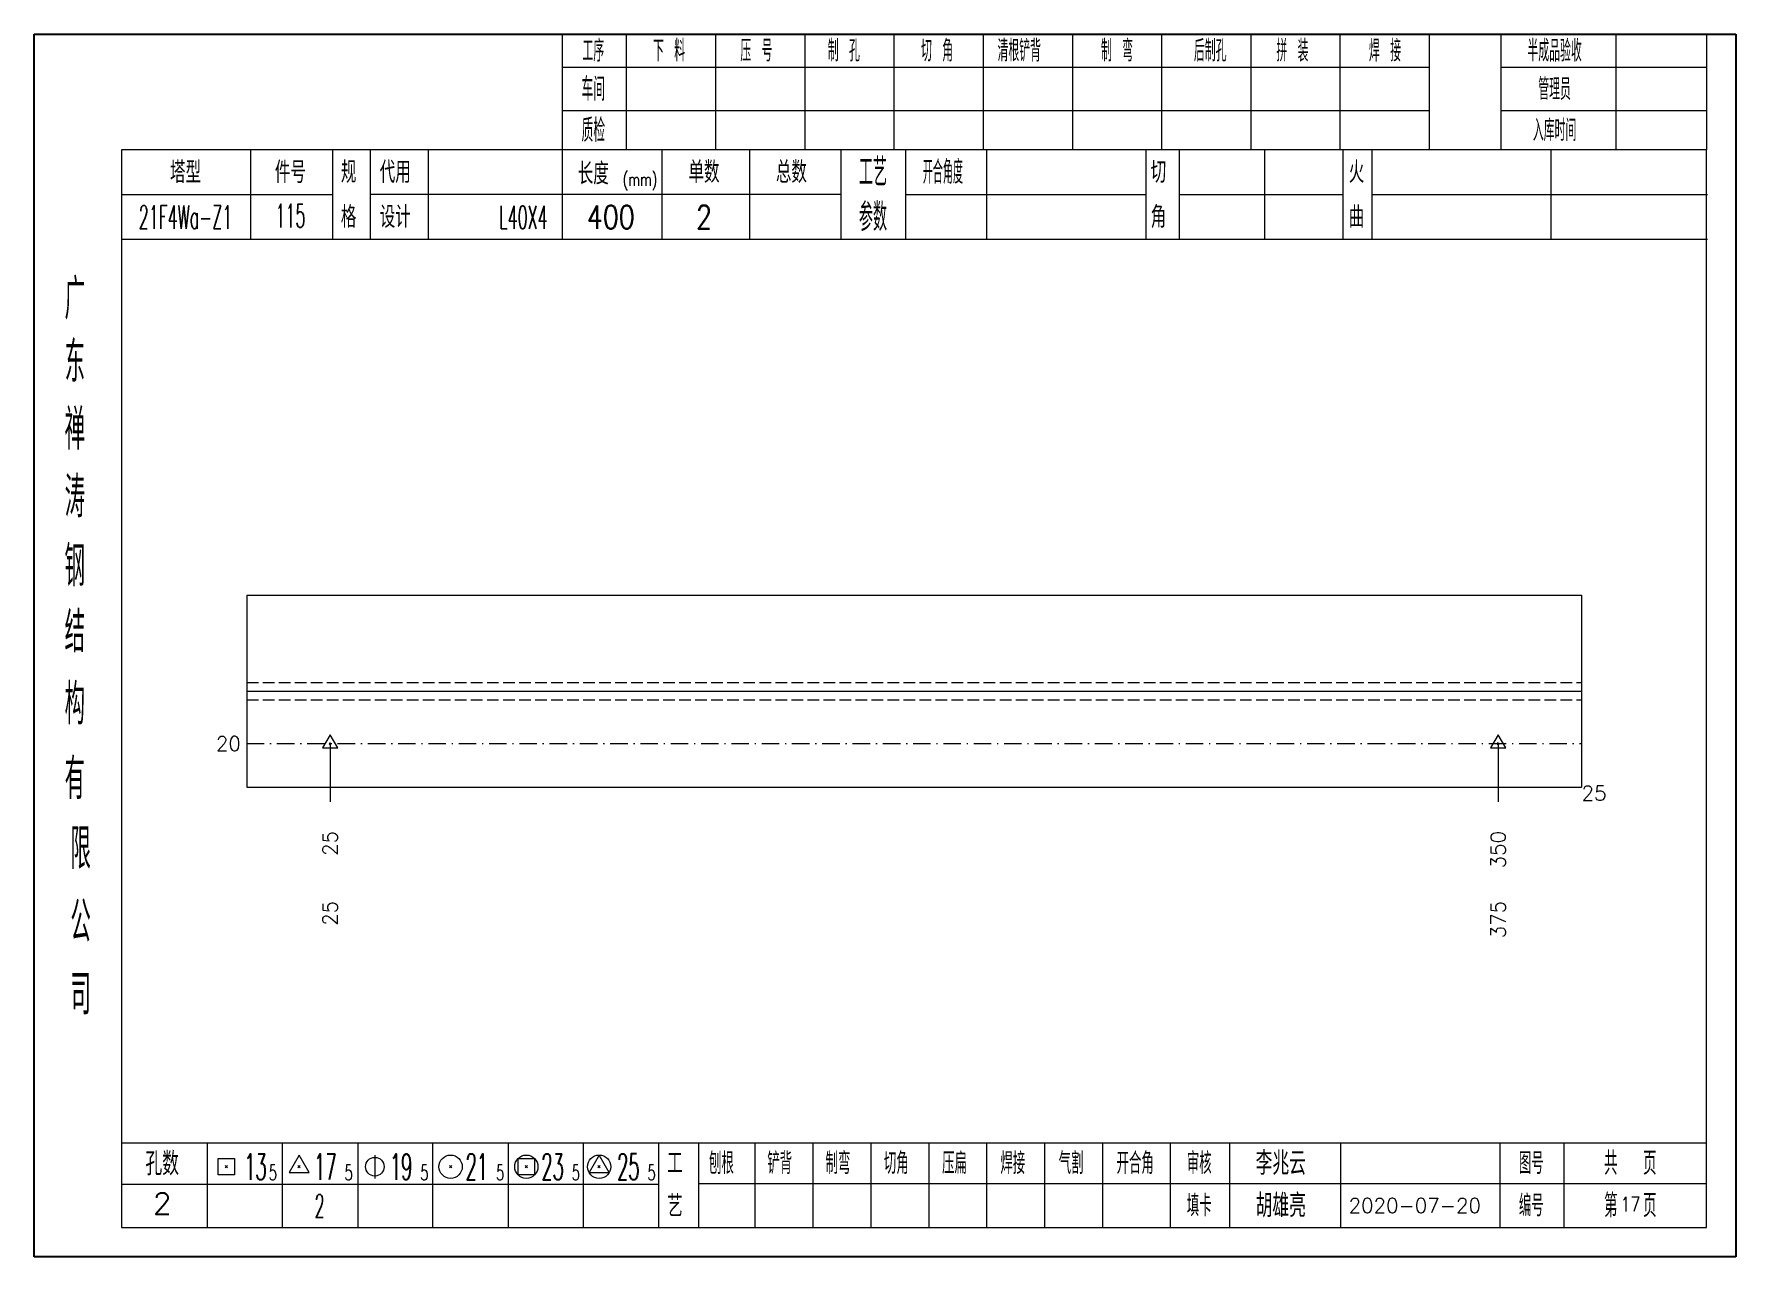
# Model space of a CAD drawing. Extents: x 1310 to 15542, y -76 to 8381.
# Drawn here: x 6510.5 to 6802.6, y 5793.7 to 6003.7 of the extents above; entities that cross this region are included whole.
import ezdxf
from ezdxf.enums import TextEntityAlignment as Align

# ---------------------------------------------------------------- set-up
doc = ezdxf.new("R2010")
doc.units = 0
doc.header["$MEASUREMENT"] = 0
doc.linetypes.add('一点画线', pattern=[5.2, 3, -1, 0.2, -1])
doc.linetypes.add('虚线', pattern=[2.75, 2, -0.75])
doc.layers.get('0').update_dxf_attribs({"linetype": 'CONTINUOUS', "lineweight": 25})
for name, color, linetype, lineweight in [('1', 7, 'CONTINUOUS', 25), ('4', 7, 'CONTINUOUS', 25), ('5', 7, 'CONTINUOUS', 25)]:
    doc.layers.add(name, color=color, linetype=linetype, lineweight=lineweight)
doc.styles.get("Standard").update_dxf_attribs({"font": 'simplex.shx', "width": 0.7, "height": 3, "bigfont": 'gbhzfs.shx'})

msp = doc.modelspace()

# ---------------------------------------------------------------- texts
at = {"color": 7, "linetype": 'Continuous', "lineweight": 13}
msp.add_text('20', height=2.5, dxfattribs=at).set_placement((6546.002, 5881.824), align=Align.MIDDLE_RIGHT)
at = {"layer": '1', "color": 7, "linetype": 'Continuous', "lineweight": 13}
msp.add_text('25', height=2.5, dxfattribs=at).set_placement((6776.132, 5873.324), align=Align.MIDDLE_LEFT)
at = {"layer": '1', "color": 8, "linetype": 'Continuous', "lineweight": 9}
for s, p in [('25', (6561.322, 5866.824)), ('350', (6761.811, 5866.824))]:
    msp.add_text(s, height=2.5, rotation=90, dxfattribs=at).set_placement(p, align=Align.MIDDLE_RIGHT)
at = {"layer": '1', "color": 7, "linetype": 'Continuous', "lineweight": 13}
for s, p in [('25', (6561.322, 5854.824)), ('375', (6761.811, 5854.824))]:
    msp.add_text(s, height=2.5, rotation=90, dxfattribs=at).set_placement(p, align=Align.MIDDLE_RIGHT)
at = {"layer": '4', "color": 1, "linetype": 'Continuous', "lineweight": 25}
for s, height, width, p in [('工序', 3.7, 0.7, (6606.502, 6000.781)), ('下 料', 3.7, 0.7, (6619.502, 6000.781)), ('压 号', 3.7, 0.7, (6634.502, 6000.781)), ('制 孔', 3.7, 0.7, (6649.502, 6000.781)), ('切 角', 3.7, 0.7, (6665.502, 6000.781)), ('清根铲背 ', 3.7, 0.7, (6680.502, 6000.781)), (' 制 弯', 3.7, 0.7, (6695.502, 6000.781)), (' 后制孔', 3.7, 0.7, (6711.502, 6000.781)), ('拼 装', 3.7, 0.7, (6726.502, 6000.781)), (' 焊 接', 3.7, 0.7, (6741.502, 6000.781)), ('半成品验收', 3.7, 0.7, (6771.502, 6000.781)), ('车间', 4, 0.7, (6606.502, 5994.181)), ('管理员', 3.7, 0.7, (6771.502, 5994.181)), ('质检', 4, 0.7, (6606.502, 5987.121)), ('入库时间', 3.7, 0.7, (6771.502, 5987.121)), ('工艺', 4.8, 0.7, (6654.502, 5979.941)), ('(mm)', 2.24, 0.7, (6614.502, 5978.681)), ('开合角度', 4, 0.6, (6666.502, 5979.941)), ('21F4Wa-Z1', 4, 0.5, (6536.502, 5972.201)), ('115', 4, 0.5, (6554.502, 5972.451)), ('L40X4', 4, 0.5, (6594.502, 5972.181)), ('400', 4, 0.8, (6609.502, 5972.231)), ('2', 4, 0.8, (6625.502, 5972.231)), ('参数', 4.8, 0.7, (6654.502, 5972.231)), ('广', 6.96, 0.7, (6517.502, 5958.151)), ('东', 6.96, 0.7, (6517.502, 5947.361)), ('禅', 6.96, 0.7, (6517.502, 5935.771)), ('涛', 6.96, 0.7, (6517.502, 5924.171)), ('钢', 6.96, 0.7, (6517.502, 5912.281)), ('结', 6.96, 0.7, (6517.502, 5900.971)), ('构', 6.96, 0.7, (6517.502, 5888.591)), ('有', 6.96, 0.7, (6517.502, 5875.781)), ('限', 6.96, 0.7, (6518.502, 5863.781)), ('公', 6.96, 0.7, (6518.502, 5851.241)), ('司', 6.96, 0.7, (6518.502, 5838.761)), ('13', 4.47, 0.5, (6548.502, 5809.181)), ('17', 4.47, 0.5, (6560.502, 5809.181)), ('19', 4.47, 0.5, (6573.502, 5809.181)), ('21', 4.47, 0.5, (6586.502, 5809.181)), ('23', 4.47, 0.5, (6599.502, 5809.181)), ('25', 4.47, 0.5, (6612.502, 5809.181)), ('刨根', 3.7, 0.8, (6628.502, 5809.781)), ('铲背', 3.7, 0.8, (6638.502, 5809.781)), ('制弯', 3.7, 0.8, (6648.502, 5809.781)), ('切角', 3.7, 0.8, (6658.502, 5809.781)), ('压扁', 3.7, 0.8, (6668.502, 5809.781)), ('焊接', 3.7, 0.8, (6678.502, 5809.781)), ('气割', 3.7, 0.8, (6688.502, 5809.781)), ('开合角', 3.7, 0.8, (6699.502, 5809.781)), ('审核', 3.7, 0.8, (6710.502, 5809.781)), ('图号', 3.7, 0.8, (6767.502, 5809.781)), ('共  页', 4, 0.8, (6784.502, 5809.781)), ('5', 2.68, 0.6, (6551.502, 5808.181)), ('5', 2.68, 0.6, (6564.502, 5808.181)), ('5', 2.68, 0.6, (6577.502, 5808.181)), ('5', 2.68, 0.6, (6590.502, 5808.181)), ('5', 2.68, 0.6, (6603.502, 5808.181)), ('5', 2.68, 0.6, (6616.502, 5808.181)), ('填卡', 3.7, 0.8, (6710.502, 5802.511)), ('编号', 3.7, 0.8, (6767.502, 5802.511)), ('第  页', 4, 0.8, (6784.502, 5802.511)), ('2', 4, 0.5, (6559.502, 5802.431))]:
    msp.add_text(s, height=height, dxfattribs=dict(at, width=width)).set_placement(p, align=Align.MIDDLE_CENTER)
for s, height, p in [('塔型', 3.7, (6536.502, 5979.911)), ('件号', 3.7, (6554.502, 5979.911)), ('规', 3.7, (6564.502, 5979.941)), ('代用', 3.7, (6572.502, 5979.941)), ('长度', 3.7, (6606.502, 5979.681)), ('单数', 3.7, (6625.502, 5979.941)), ('总数', 3.7, (6640.502, 5979.941)), ('切', 3.7, (6703.502, 5979.941)), ('火', 3.7, (6737.502, 5979.941)), ('格', 3.7, (6564.502, 5972.231)), ('设计', 3.7, (6572.502, 5972.231)), ('角', 3.7, (6703.502, 5972.231)), ('曲', 3.7, (6737.502, 5972.231)), ('孔数', 4, (6532.502, 5809.701)), ('工', 3.7, (6620.502, 5809.781)), ('李兆云', 4, (6724.502, 5809.781)), ('2', 3.7, (6532.502, 5802.871)), ('艺', 3.7, (6620.502, 5802.431)), ('胡雄亮', 4, (6724.502, 5802.511)), ('2020-07-20', 2.5, (6747.502, 5802.511))]:
    msp.add_text(s, height=height, dxfattribs=at).set_placement(p, align=Align.MIDDLE_CENTER)
at = {"layer": '4', "color": 6, "linetype": 'Continuous', "lineweight": 25, "width": 0.8}
msp.add_text('17', height=2.5, dxfattribs=at).set_placement((6784.527, 5802.739), align=Align.MIDDLE_CENTER)

# ---------------------------------------------------------------- blocks, each defined once
blk = doc.blocks.new('孔17.5')
at = {"layer": '5', "color": 7, "linetype": 'Continuous', "lineweight": 13}
for p, q in [((0, 1), (-0.866, -0.5)), ((-0.1, -0.1), (0.1, 0.1)), ((0.1, -0.1), (-0.1, 0.1)), ((0.866, -0.5), (0, 1)), ((-0.866, -0.5), (0.866, -0.5))]:
    blk.add_line(p, q, dxfattribs=at)
blk = doc.blocks.new('CTJGK')
at = {"color": 6, "linetype": 'Continuous'}
for p, q in [((0, 209.97), (292.13, 209.97)), ((0, 0), (0, 209.97)), ((292.13, 209.97), (292.13, 0)), ((292.13, 0), (0, 0))]:
    blk.add_line(p, q, dxfattribs=at)

# ---------------------------------------------------------------- linework, layer by layer
at = {"color": 7, "linetype": 'Continuous', "lineweight": 18}
for p, q in [((6547.002, 5907.324), (6547.002, 5874.324)), ((6547.002, 5907.324), (6776.132, 5907.324)), ((6776.132, 5907.324), (6776.132, 5874.324)), ((6547.002, 5890.824), (6776.132, 5890.824))]:
    msp.add_line(p, q, dxfattribs=at)
at = {"color": 1, "linetype": '虚线', "lineweight": 18}
for p, q in [((6547.002, 5892.324), (6776.132, 5892.324)), ((6547.002, 5889.324), (6776.132, 5889.324))]:
    msp.add_line(p, q, dxfattribs=at)
at = {"color": 3, "linetype": '一点画线', "lineweight": 13}
msp.add_line((6547.002, 5881.824), (6776.132, 5881.824), dxfattribs=at)
at = {"color": 7, "linetype": 'Continuous', "lineweight": 13}
for p, q in [((6561.322, 5881.824), (6561.322, 5871.824)), ((6761.811, 5881.824), (6761.811, 5871.824))]:
    msp.add_line(p, q, dxfattribs=at)
at = {"layer": '1', "color": 7, "linetype": 'Continuous', "lineweight": 18}
msp.add_line((6547.002, 5874.324), (6776.132, 5874.324), dxfattribs=at)
at = {"layer": '4', "color": 1, "linetype": 'Continuous', "lineweight": 18}
for p, q in [((6510.502, 6003.651), (6510.502, 5793.681)), ((6802.632, 6003.651), (6510.502, 6003.651)), ((6601.132, 6003.651), (6601.132, 5983.811)), ((6612.162, 6003.651), (6612.162, 5983.791)), ((6627.472, 6003.651), (6627.472, 5983.791)), ((6642.792, 6003.651), (6642.792, 5983.791)), ((6658.102, 6003.651), (6658.102, 5983.791)), ((6673.412, 6003.651), (6673.412, 5983.791)), ((6688.722, 6003.651), (6688.722, 5983.791)), ((6704.042, 6003.651), (6704.042, 5983.791)), ((6719.352, 6003.651), (6719.352, 5983.791)), ((6734.662, 6003.651), (6734.662, 5983.791)), ((6749.972, 6003.651), (6749.972, 5983.811)), ((6749.972, 6003.651), (6749.972, 5983.791)), ((6762.252, 6003.651), (6762.252, 5983.791)), ((6782.002, 6003.651), (6782.002, 5983.791)), ((6797.582, 6003.651), (6797.582, 5983.791)), ((6802.632, 5973.851), (6802.632, 6003.651)), ((6749.972, 5997.921), (6601.132, 5997.921)), ((6797.582, 5997.921), (6762.252, 5997.921)), ((6749.972, 5990.441), (6601.132, 5990.441)), ((6797.582, 5990.441), (6762.252, 5990.441)), ((6525.512, 5983.791), (6525.512, 5798.731)), ((6797.582, 5983.791), (6525.512, 5983.791)), ((6547.632, 5983.801), (6547.632, 5968.381)), ((6561.782, 5968.381), (6561.782, 5983.791)), ((6568.282, 5968.381), (6568.282, 5983.791)), ((6578.152, 5983.791), (6578.152, 5968.381)), ((6601.132, 5983.811), (6601.132, 5968.381)), ((6618.252, 5983.791), (6618.252, 5968.381)), ((6633.302, 5983.791), (6633.302, 5968.381)), ((6649.002, 5983.791), (6649.002, 5968.381)), ((6660.062, 5983.791), (6660.062, 5968.381)), ((6674.012, 5983.791), (6674.012, 5968.381)), ((6701.312, 5983.791), (6701.312, 5968.381)), ((6707.072, 5983.791), (6707.072, 5968.381)), ((6721.692, 5983.791), (6721.692, 5968.381)), ((6735.152, 5983.791), (6735.152, 5968.381)), ((6740.142, 5983.791), (6740.142, 5968.381)), ((6770.882, 5983.791), (6770.882, 5968.381)), ((6797.582, 5798.731), (6797.582, 5983.791)), ((6561.782, 5976.031), (6525.512, 5976.031)), ((6649.002, 5976.081), (6568.282, 5976.081)), ((6660.062, 5976.081), (6701.312, 5976.081)), ((6707.072, 5976.081), (6735.152, 5976.081)), ((6740.142, 5976.081), (6797.762, 5976.081)), ((6802.632, 5793.681), (6802.632, 5973.851)), ((6797.762, 5968.381), (6525.512, 5968.381)), ((6525.512, 5813.261), (6797.582, 5813.261)), ((6540.202, 5813.261), (6540.202, 5798.731)), ((6553.132, 5798.731), (6553.132, 5813.261)), ((6566.062, 5813.261), (6566.062, 5798.731)), ((6578.982, 5798.731), (6578.982, 5813.261)), ((6591.912, 5813.261), (6591.912, 5798.731)), ((6604.842, 5798.731), (6604.842, 5813.261)), ((6617.762, 5798.731), (6617.762, 5813.261)), ((6624.632, 5798.731), (6624.632, 5813.261)), ((6634.292, 5798.731), (6634.292, 5813.261)), ((6644.232, 5798.731), (6644.232, 5813.261)), ((6654.172, 5798.731), (6654.172, 5813.261)), ((6664.122, 5798.731), (6664.122, 5813.261)), ((6674.062, 5798.731), (6674.062, 5813.261)), ((6684.002, 5798.731), (6684.002, 5813.261)), ((6693.952, 5798.731), (6693.952, 5813.261)), ((6705.592, 5798.731), (6705.592, 5813.261)), ((6715.742, 5798.731), (6715.742, 5813.261)), ((6734.802, 5798.731), (6734.802, 5813.261)), ((6762.182, 5798.731), (6762.182, 5813.261)), ((6773.142, 5798.731), (6773.142, 5813.261)), ((6617.762, 5806.131), (6525.512, 5806.131)), ((6624.592, 5806.291), (6797.582, 5806.291)), ((6525.512, 5798.731), (6797.582, 5798.731)), ((6510.502, 5793.681), (6802.632, 5793.681))]:
    msp.add_line(p, q, dxfattribs=at)
at = {"layer": '4', "color": 7, "linetype": 'Continuous', "lineweight": 13}
for p, q in [((6542.088, 5807.767), (6542.088, 5810.595)), ((6542.088, 5810.595), (6544.916, 5810.595)), ((6544.916, 5810.595), (6544.916, 5807.767)), ((6556.002, 5811.181), (6554.27, 5808.181)), ((6557.734, 5808.181), (6556.002, 5811.181)), ((6569.002, 5811.181), (6569.002, 5807.181)), ((6593.588, 5807.767), (6593.588, 5810.595)), ((6593.588, 5810.595), (6596.416, 5810.595)), ((6596.416, 5810.595), (6596.416, 5807.767)), ((6607.502, 5811.181), (6605.77, 5808.181)), ((6609.234, 5808.181), (6607.502, 5811.181)), ((6544.916, 5807.767), (6542.088, 5807.767)), ((6543.302, 5808.981), (6543.702, 5809.381)), ((6543.702, 5808.981), (6543.302, 5809.381)), ((6554.27, 5808.181), (6557.734, 5808.181)), ((6555.802, 5808.981), (6556.202, 5809.381)), ((6556.202, 5808.981), (6555.802, 5809.381)), ((6581.802, 5808.981), (6582.202, 5809.381)), ((6582.202, 5808.981), (6581.802, 5809.381)), ((6596.416, 5807.767), (6593.588, 5807.767)), ((6594.802, 5808.981), (6595.202, 5809.381)), ((6595.202, 5808.981), (6594.802, 5809.381)), ((6605.77, 5808.181), (6609.234, 5808.181)), ((6607.302, 5808.981), (6607.702, 5809.381)), ((6607.702, 5808.981), (6607.302, 5809.381))]:
    msp.add_line(p, q, dxfattribs=at)
for centre, radius in [((6569.002, 5809.181), 1.6), ((6582.002, 5809.181), 2), ((6595.002, 5809.181), 2), ((6607.502, 5809.181), 2)]:
    msp.add_circle(centre, radius, dxfattribs=at)

# ---------------------------------------------------------------- block references
at = {"color": 0, "linetype": 'Continuous'}
msp.add_blockref('CTJGK', (6510.502, 5793.681), dxfattribs=at)
at = {"layer": '1', "color": 8, "linetype": 'Continuous', "lineweight": 9, "xscale": 1.5, "yscale": 1.5, "zscale": 1.5}
for p in [(6561.322, 5881.824), (6761.811, 5881.824)]:
    msp.add_blockref('孔17.5', p, dxfattribs=at)

msp.set_redraw_order([(e.dxf.handle, doc.entitydb.next_handle()) for e in msp.query("TEXT MTEXT ATTDEF DIMENSION ARC_DIMENSION")])  # texts and dimensions are drawn at this point

doc.saveas('drawing.dxf')
